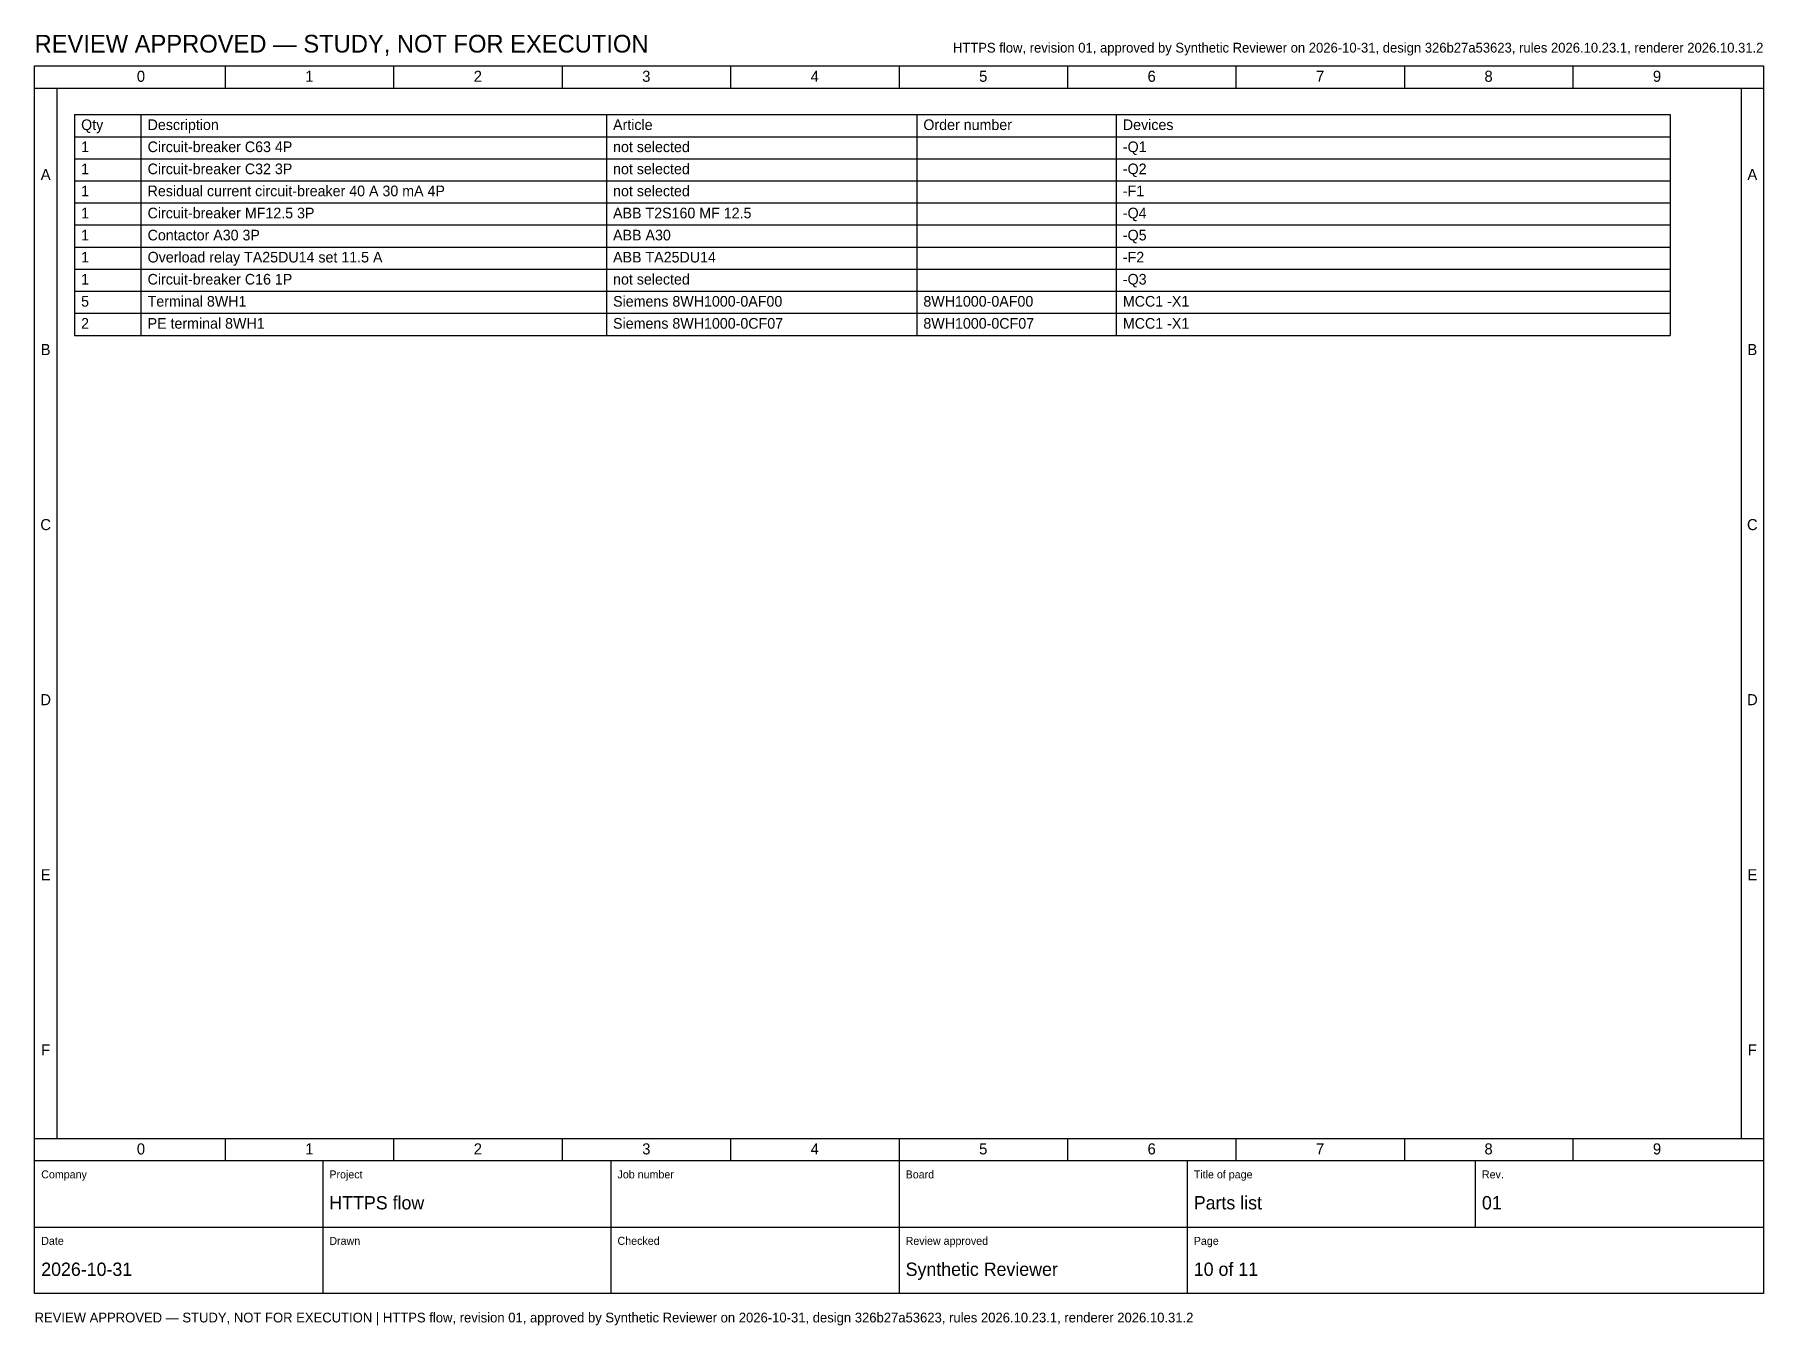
# Model space of a CAD drawing. Header units: millimetres. Extents: x 20 to 4810, y 3 to 294.
# Drawn here: x 3980 to 4370, y 2.8 to 294.1 of the extents above; entities that cross this region are included whole.
import ezdxf
from ezdxf.enums import TextEntityAlignment as Align

# ---------------------------------------------------------------- set-up
doc = ezdxf.new("R2010")
doc.units = ezdxf.units.MM
for name, color, linetype in [('FRAME', 7, 'CONTINUOUS'), ('SYMBOLS', 7, 'CONTINUOUS'), ('TEXT', 7, 'CONTINUOUS')]:
    doc.layers.add(name, color=color, linetype=linetype)

msp = doc.modelspace()

# ---------------------------------------------------------------- texts
at = {"layer": 'TEXT'}
for s, height, p in [('REVIEW APPROVED — STUDY, NOT FOR EXECUTION', 4, (3980, 290)), ('Qty', 2.4, (3990.5, 272.52)), ('Description', 2.4, (4005.5, 272.52)), ('Article', 2.4, (4110.5, 272.52)), ('Order number', 2.4, (4180.5, 272.52)), ('Devices', 2.4, (4225.5, 272.52)), ('1', 2.4, (3990.5, 267.54)), ('Circuit-breaker C63 4P', 2.4, (4005.5, 267.54)), ('not selected', 2.4, (4110.5, 267.54)), ('-Q1', 2.4, (4225.5, 267.54)), ('1', 2.4, (3990.5, 262.56)), ('Circuit-breaker C32 3P', 2.4, (4005.5, 262.56)), ('not selected', 2.4, (4110.5, 262.56)), ('-Q2', 2.4, (4225.5, 262.56)), ('1', 2.4, (3990.5, 257.58)), ('Residual current circuit-breaker 40 A 30 mA 4P', 2.4, (4005.5, 257.58)), ('not selected', 2.4, (4110.5, 257.58)), ('-F1', 2.4, (4225.5, 257.58)), ('1', 2.4, (3990.5, 252.6)), ('Circuit-breaker MF12.5 3P', 2.4, (4005.5, 252.6)), ('ABB T2S160 MF 12.5', 2.4, (4110.5, 252.6)), ('-Q4', 2.4, (4225.5, 252.6)), ('1', 2.4, (3990.5, 247.62)), ('Contactor A30 3P', 2.4, (4005.5, 247.62)), ('ABB A30', 2.4, (4110.5, 247.62)), ('-Q5', 2.4, (4225.5, 247.62)), ('1', 2.4, (3990.5, 242.64)), ('Overload relay TA25DU14 set 11.5 A', 2.4, (4005.5, 242.64)), ('ABB TA25DU14', 2.4, (4110.5, 242.64)), ('-F2', 2.4, (4225.5, 242.64)), ('1', 2.4, (3990.5, 237.66)), ('Circuit-breaker C16 1P', 2.4, (4005.5, 237.66)), ('not selected', 2.4, (4110.5, 237.66)), ('-Q3', 2.4, (4225.5, 237.66)), ('5', 2.4, (3990.5, 232.68)), ('Terminal 8WH1', 2.4, (4005.5, 232.68)), ('Siemens 8WH1000-0AF00', 2.4, (4110.5, 232.68)), ('8WH1000-0AF00', 2.4, (4180.5, 232.68)), ('MCC1 -X1', 2.4, (4225.5, 232.68)), ('2', 2.4, (3990.5, 227.7)), ('PE terminal 8WH1', 2.4, (4005.5, 227.7)), ('Siemens 8WH1000-0CF07', 2.4, (4110.5, 227.7)), ('8WH1000-0CF07', 2.4, (4180.5, 227.7)), ('MCC1 -X1', 2.4, (4225.5, 227.7)), ('Company', 1.8, (3981.5, 36)), ('Project', 1.8, (4046.5, 36)), ('Job number', 1.8, (4111.5, 36)), ('Board', 1.8, (4176.5, 36)), ('Title of page', 1.8, (4241.5, 36)), ('Rev.', 1.8, (4306.5, 36)), ('HTTPS flow', 3, (4046.5, 29)), ('Parts list', 3, (4241.5, 29)), ('01', 3, (4306.5, 29)), ('Date', 1.8, (3981.5, 21)), ('Drawn', 1.8, (4046.5, 21)), ('Checked', 1.8, (4111.5, 21)), ('Review approved', 1.8, (4176.5, 21)), ('Page', 1.8, (4241.5, 21)), ('2026-10-31', 3, (3981.5, 14)), ('Synthetic Reviewer', 3, (4176.5, 14)), ('10 of 11', 3, (4241.5, 14)), ('REVIEW APPROVED — STUDY, NOT FOR EXECUTION | HTTPS flow, revision 01, approved by Synthetic Reviewer on 2026-10-31, design 326b27a53623, rules 2026.10.23.1, renderer 2026.10.31.2', 2.2, (3980, 3.5))]:
    msp.add_text(s, height=height, dxfattribs=at).set_placement(p)
msp.add_text('HTTPS flow, revision 01, approved by Synthetic Reviewer on 2026-10-31, design 326b27a53623, rules 2026.10.23.1, renderer 2026.10.31.2', height=2.2, dxfattribs=at).set_placement((4370, 290), align=Align.RIGHT)
for s, p in [('0', (4004, 283.4)), ('1', (4042, 283.4)), ('2', (4080, 283.4)), ('3', (4118, 283.4)), ('4', (4156, 283.4)), ('5', (4194, 283.4)), ('6', (4232, 283.4)), ('7', (4270, 283.4)), ('8', (4308, 283.4)), ('9', (4346, 283.4)), ('A', (3982.5, 261.25)), ('A', (4367.5, 261.25)), ('B', (3982.5, 221.75)), ('B', (4367.5, 221.75)), ('C', (3982.5, 182.25)), ('C', (4367.5, 182.25)), ('D', (3982.5, 142.75)), ('D', (4367.5, 142.75)), ('E', (3982.5, 103.25)), ('E', (4367.5, 103.25)), ('F', (3982.5, 63.75)), ('F', (4367.5, 63.75)), ('0', (4004, 41.4)), ('1', (4042, 41.4)), ('2', (4080, 41.4)), ('3', (4118, 41.4)), ('4', (4156, 41.4)), ('5', (4194, 41.4)), ('6', (4232, 41.4)), ('7', (4270, 41.4)), ('8', (4308, 41.4)), ('9', (4346, 41.4))]:
    msp.add_text(s, height=2.5, dxfattribs=at).set_placement(p, align=Align.CENTER)

# ---------------------------------------------------------------- linework, layer by layer
at = {"layer": 'FRAME'}
msp.add_lwpolyline([(3980, 287), (4370, 287), (4370, 10), (3980, 10)], close=True, dxfattribs=at)
at = {"layer": 'SYMBOLS'}
for p, q in [((4023, 287), (4023, 282)), ((4061, 287), (4061, 282)), ((4099, 287), (4099, 282)), ((4137, 287), (4137, 282)), ((4175, 287), (4175, 282)), ((4213, 287), (4213, 282)), ((4251, 287), (4251, 282)), ((4289, 287), (4289, 282)), ((4327, 287), (4327, 282)), ((3980, 282), (4370, 282)), ((3985, 282), (3985, 45)), ((4365, 282), (4365, 45)), ((3989, 276), (4349, 276)), ((3989, 276), (3989, 226.2)), ((4004, 276), (4004, 226.2)), ((4109, 276), (4109, 226.2)), ((4179, 276), (4179, 226.2)), ((4224, 276), (4224, 226.2)), ((4349, 276), (4349, 226.2)), ((3989, 271.02), (4349, 271.02)), ((3989, 266.04), (4349, 266.04)), ((3989, 261.06), (4349, 261.06)), ((3989, 256.08), (4349, 256.08)), ((3989, 251.1), (4349, 251.1)), ((3989, 246.12), (4349, 246.12)), ((3989, 241.14), (4349, 241.14)), ((3989, 236.16), (4349, 236.16)), ((3989, 231.18), (4349, 231.18)), ((3989, 226.2), (4349, 226.2)), ((3980, 45), (4370, 45)), ((4023, 45), (4023, 40)), ((4061, 45), (4061, 40)), ((4099, 45), (4099, 40)), ((4137, 45), (4137, 40)), ((4175, 45), (4175, 40)), ((4213, 45), (4213, 40)), ((4251, 45), (4251, 40)), ((4289, 45), (4289, 40)), ((4327, 45), (4327, 40)), ((3980, 40), (4370, 40)), ((4045, 40), (4045, 25)), ((4110, 40), (4110, 25)), ((4175, 40), (4175, 25)), ((4240, 40), (4240, 25)), ((4305, 40), (4305, 25)), ((3980, 25), (4370, 25)), ((4045, 25), (4045, 10)), ((4110, 25), (4110, 10)), ((4175, 25), (4175, 10)), ((4240, 25), (4240, 10))]:
    msp.add_line(p, q, dxfattribs=at)

msp.set_redraw_order([(e.dxf.handle, doc.entitydb.next_handle()) for e in msp.query("TEXT MTEXT ATTDEF DIMENSION ARC_DIMENSION")])  # texts and dimensions are drawn at this point

doc.saveas('drawing.dxf')
